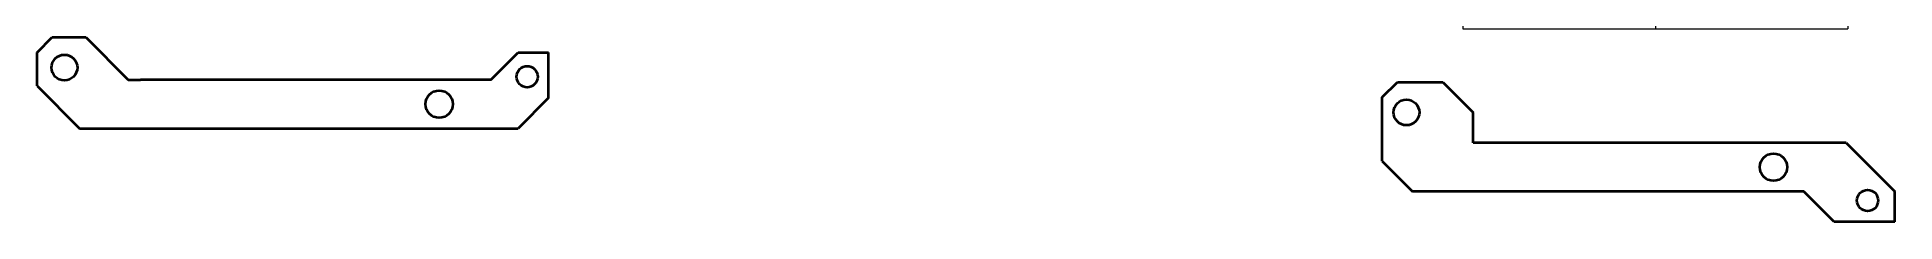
# Model space of a CAD drawing. Header units: millimetres. Extents: x 53130 to 124945, y -23470 to -1811.
# Drawn here: x 54479 to 55091, y -2108 to -2047 of the extents above; entities that cross this region are included whole.
import ezdxf
from ezdxf.enums import TextEntityAlignment as Align

# ---------------------------------------------------------------- set-up
doc = ezdxf.new("R2010")
doc.units = ezdxf.units.MM
doc.header["$LTSCALE"] = 0.5
doc.layers.add('标注线', color=3, linetype='Continuous', lineweight=18)
doc.layers.add('粗实线', color=7, linetype='Continuous', lineweight=35)
doc.styles.add('DIM', font='romans.shx', dxfattribs={"width": 0.8, "bigfont": 'bigfont.shx'})

# ---------------------------------------------------------------- blocks, each defined once
blk = doc.blocks.new('*T381')
at = {"color": 0, "linetype": 'ByBlock', "lineweight": -2, "transparency": 16777216}
for p, q in [((0, 0), (127, 0)), ((0, 0), (0, -78)), ((63.5, 0), (63.5, -78)), ((127, 0), (127, -78)), ((0, -39), (127, -39)), ((0, -78), (127, -78))]:
    blk.add_line(p, q, dxfattribs=at)
at = {"color": 0, "transparency": 16777216, "char_height": 10, "width": 60.5, "attachment_point": 5}
for s, insert in [('{\\fSimSun|b0|i0|c134|p2;料 厚}', (31.75, -19.5)), ('{\\fSimSun|b0|i0|c134|p2;件 数}', (95.25, -19.5))]:
    blk.add_mtext(s, dxfattribs=dict(at, insert=insert))
blk = doc.blocks.new('圆心打标')
at = {"layer": '标注线'}
for p, q in [((-2.5, 0), (2.5, 0)), ((0, 2.5), (0, -2.5))]:
    blk.add_line(p, q, dxfattribs=at)
blk = doc.blocks.new('拆图参数')
blk.add_blockref('*T381', (-63.5, 78))
at = {"layer": '标注线'}
blk.add_blockref('圆心打标', (67219.69, -21339.81), dxfattribs=at)
at = {"style": 'DIM', "width": 0.8}
blk.add_attdef('6', text='', height=10, dxfattribs=at).set_placement((-37.13, 18.91), align=Align.MIDDLE_LEFT)
blk.add_attdef('1', text='', height=10, dxfattribs=at).set_placement((36.65, 19.27), align=Align.MIDDLE_CENTER)

msp = doc.modelspace()

# ---------------------------------------------------------------- linework, layer by layer
at = {"layer": '粗实线', "ltscale": 0.176771}
for p, q in [((54478.567, -2052.282), (54483.567, -2047.282)), ((54922.102, -2067.018), (54927.102, -2062.018))]:
    msp.add_line(p, q, dxfattribs=at)
at = {"layer": '粗实线', "ltscale": 0.275001}
msp.add_line((54483.567, -2047.282), (54494.567, -2047.281), dxfattribs=at)
at = {"layer": '粗实线', "ltscale": 0.494979}
msp.add_line((54494.567, -2047.281), (54508.567, -2061.281), dxfattribs=at)
at = {"layer": '粗实线', "ltscale": 0.275003}
for p, q in [((54478.567, -2063.282), (54478.567, -2052.282)), ((54647.147, -2067.281), (54647.147, -2052.279))]:
    msp.add_line(p, q, dxfattribs=at)
at = {"layer": '粗实线', "ltscale": 0.318194}
msp.add_line((54628.156, -2061.28), (54637.155, -2052.281), dxfattribs=at)
at = {"layer": '粗实线', "ltscale": 0.249817}
msp.add_line((54637.155, -2052.281), (54647.147, -2052.281), dxfattribs=at)
at = {"layer": '粗实线', "ltscale": 0.49497}
msp.add_line((54478.567, -2063.282), (54492.567, -2077.281), dxfattribs=at)
at = {"layer": '粗实线', "ltscale": 0.103113}
msp.add_line((54508.567, -2061.281), (54512.692, -2061.281), dxfattribs=at)
at = {"layer": '粗实线', "ltscale": 0.498538}
for p, q in [((54628.156, -2061.28), (54512.692, -2061.281)), ((55075.152, -2082.018), (54952.102, -2082.018))]:
    msp.add_line(p, q, dxfattribs=at)
at = {"layer": '粗实线', "ltscale": 0.375002}
msp.add_line((54927.102, -2062.018), (54942.102, -2062.018), dxfattribs=at)
at = {"layer": '粗实线', "ltscale": 0.353557}
msp.add_line((54942.102, -2062.018), (54952.102, -2072.018), dxfattribs=at)
at = {"layer": '粗实线', "ltscale": 0.353553}
for p, q in [((54647.147, -2067.281), (54637.147, -2077.281)), ((55071.152, -2108.018), (55061.153, -2098.018))]:
    msp.add_line(p, q, dxfattribs=at)
at = {"layer": '粗实线'}
for p, q in [((54922.102, -2088.018), (54922.102, -2067.018)), ((54492.567, -2077.281), (54637.147, -2077.281)), ((55075.152, -2082.018), (55091.152, -2098.018)), ((55061.153, -2098.018), (54932.102, -2098.018)), ((55091.152, -2108.018), (55071.152, -2108.018))]:
    msp.add_line(p, q, dxfattribs=at)
at = {"layer": '粗实线', "ltscale": 0.249992}
msp.add_line((54952.102, -2082.018), (54952.102, -2072.018), dxfattribs=at)
at = {"layer": '粗实线', "ltscale": 0.353558}
msp.add_line((54922.102, -2088.018), (54932.102, -2098.018), dxfattribs=at)
at = {"layer": '粗实线', "ltscale": 0.25}
msp.add_line((55091.152, -2108.018), (55091.152, -2098.018), dxfattribs=at)
at = {"layer": '粗实线'}
for centre, radius in [((54487.567, -2057.281), 4.25), ((54640.147, -2060.281), 3.5), ((54611.155, -2069.281), 4.5), ((54930.102, -2072.018), 4.25), ((55051.152, -2090.018), 4.5), ((55082.152, -2101.018), 3.5)]:
    msp.add_circle(centre, radius, dxfattribs=at)

# ---------------------------------------------------------------- block references
at = {"layer": '标注线', "color": 7}
for p, values in [((53334.537, -1888.759), {'1': '1', '6': '9'}), ((53798.349, -1911.237), {'1': '1', '6': '9'}), ((54591.779, -2004.924), {'1': '1', '6': '4.5'}), ((55012.186, -2044.549), {'1': '1', '6': '4.5'}), ((54144.171, -2128.049), {'1': '2', '6': '4'})]:
    msp.add_blockref('拆图参数', p, dxfattribs=at).add_auto_attribs(values)

doc.saveas('drawing.dxf')
